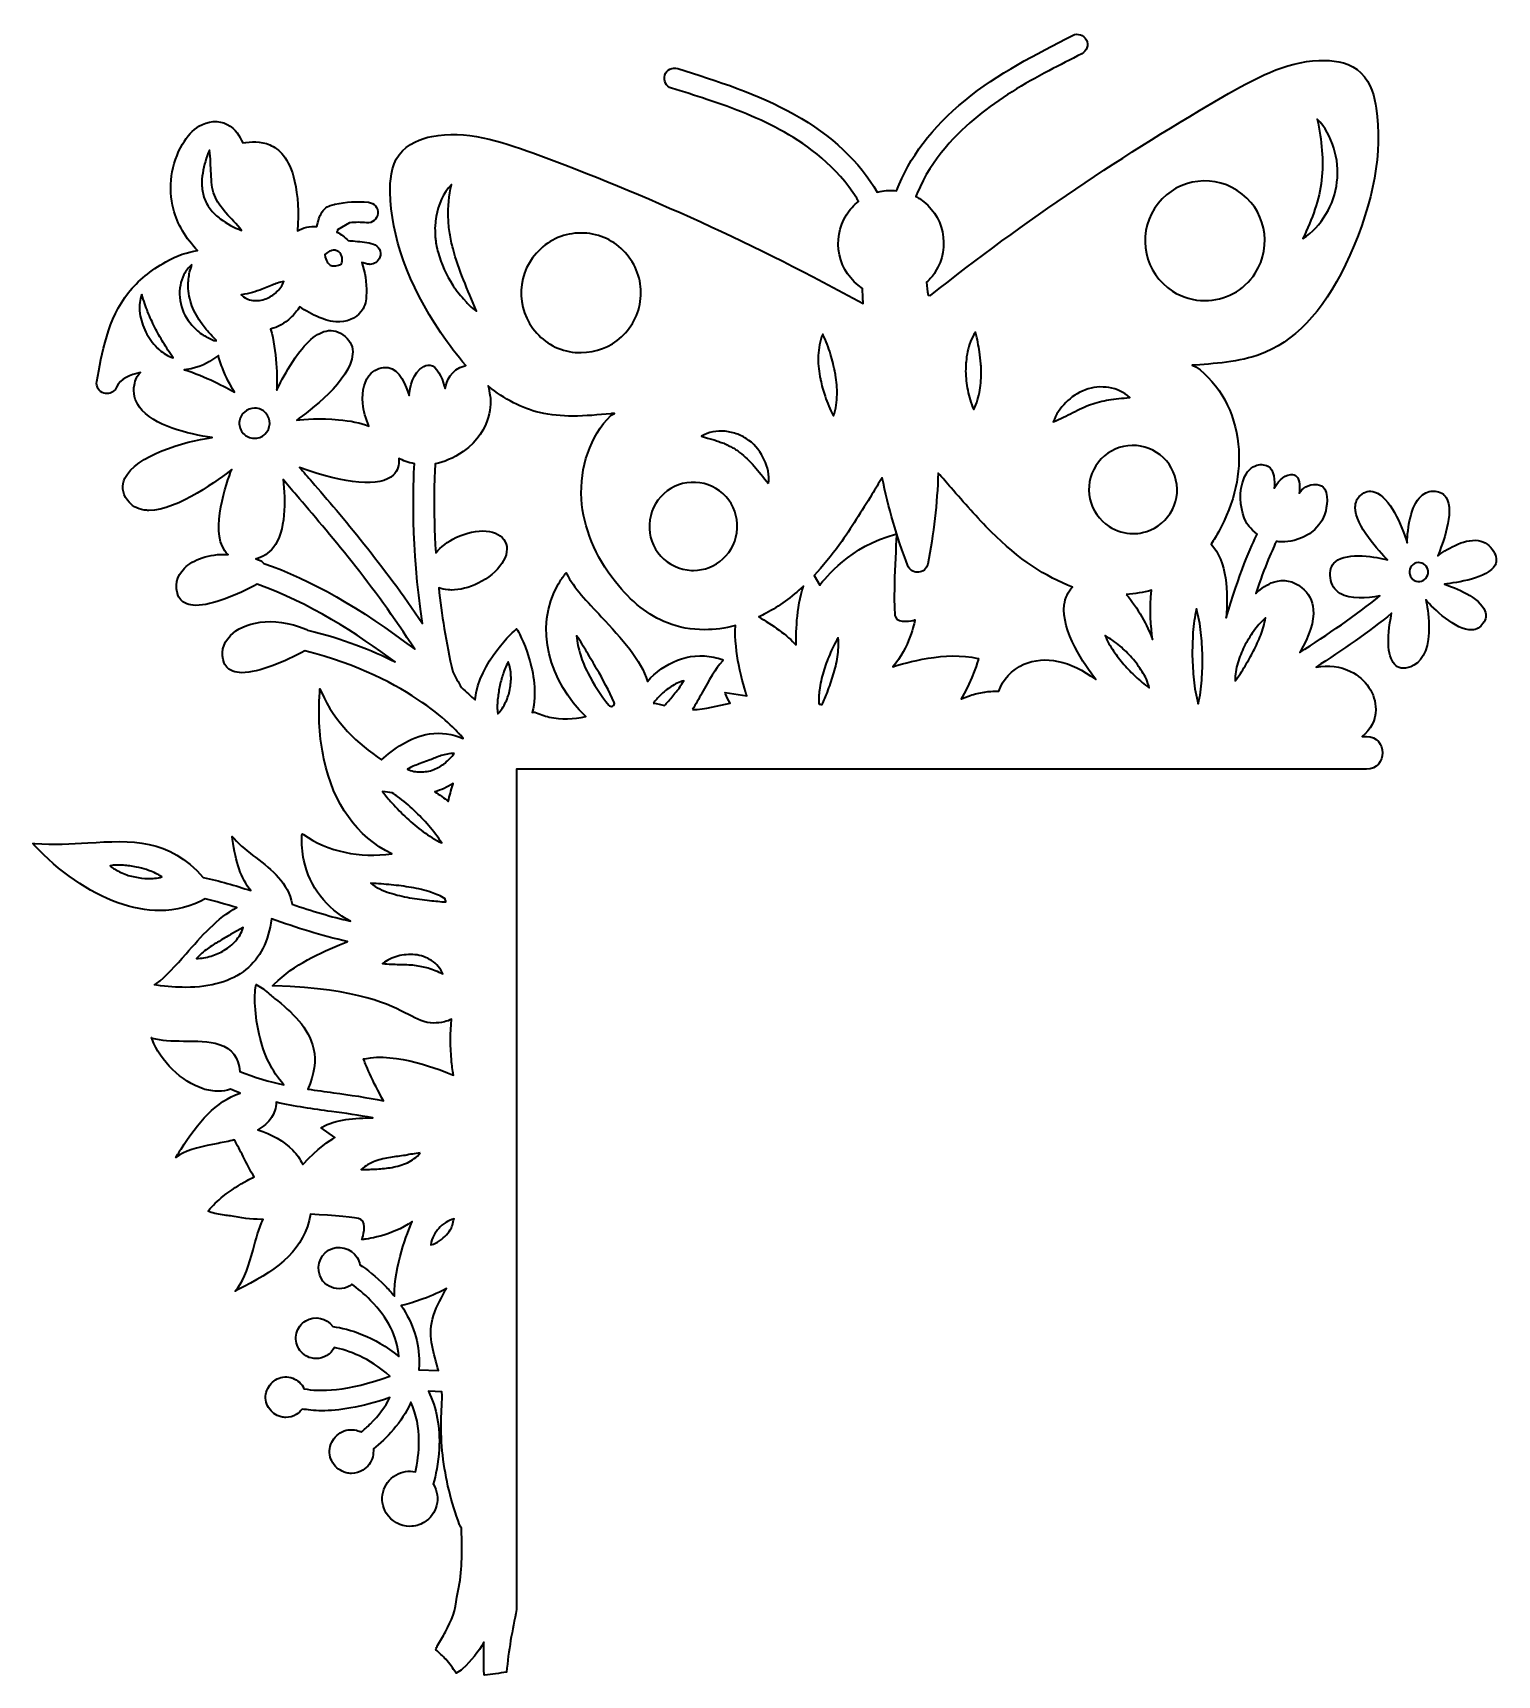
# Model space of a CAD drawing. Header units: millimetres. Extents: x 60 to 305, y 55 to 330.
import ezdxf

# ---------------------------------------------------------------- set-up
doc = ezdxf.new("R2010")
doc.units = ezdxf.units.MM
doc.header["$MEASUREMENT"] = 0
doc.layers.add('Layer 1', color=7, linetype='Continuous', lineweight=0)

msp = doc.modelspace()

# ---------------------------------------------------------------- linework, layer by layer
at = {"layer": 'Layer 1', "color": 18, "lineweight": 35, "true_color": 0x000000}
for points, knots in [([(304.17, 243.13), (303.57, 244.12), (302.72, 244.72), (301.62, 244.9), (299.08, 245.29), (296.02, 243.24), (294.85, 242.36), (295.59, 244.16), (297.71, 249.73), (296.26, 252.1), (295.87, 252.73), (295.24, 253.08), (294.39, 253.15), (293.48, 253.22), (292.7, 252.94), (292.06, 252.34), (290.3, 250.68), (289.81, 247.05), (289.7, 244.51), (288.89, 247.51), (286.74, 252.17), (284.3, 253.01), (283.46, 253.33), (282.65, 253.12), (281.9, 252.45), (281.34, 251.92), (281.06, 251.28), (281.06, 250.47), (281.02, 247.37), (285.12, 243.03), (286.42, 241.69), (284.76, 242.11), (279.79, 243.1), (277.74, 241.37), (277, 240.74), (276.75, 239.85), (276.9, 238.65), (277.04, 237.49), (277.6, 236.61), (278.52, 236.08), (280.25, 235.02), (283, 235.23), (285.15, 235.66), (281.3, 232.48), (276.33, 229.13), (271.78, 226.2), (273.44, 228.99), (274.18, 231.42), (274.04, 233.4), (273.93, 234.88), (273.26, 236.15), (272.13, 237.03), (270.69, 238.2), (269.1, 238.51), (267.41, 237.95), (266.38, 237.63), (265.36, 236.93), (264.41, 236.08), (265.92, 240.59), (267.37, 243.73), (267.86, 244.76), (268.15, 244.72), (268.43, 244.69), (268.78, 244.69), (269.42, 244.69), (270.09, 244.76), (270.83, 244.93), (275.03, 245.92), (275.98, 249.34), (275.98, 249.38), (276.01, 249.48), (276.82, 252.13), (275.94, 253.51), (275.66, 253.96), (275.2, 254.21), (274.67, 254.28), (273.12, 254.46), (272.17, 253.51), (271.67, 252.84), (271.78, 253.72), (271.82, 255.02), (271.25, 255.62), (271, 255.9), (270.69, 256.01), (270.26, 255.94), (268.92, 255.8), (268.01, 254.53), (267.51, 253.65), (267.62, 254.81), (267.55, 256.75), (266.45, 257.32), (265.78, 257.67), (265.04, 257.7), (264.37, 257.42), (263.38, 257.03), (262.61, 256.01), (262.18, 254.53), (261.51, 252.34), (262.01, 249.59), (262.78, 248.07), (262.89, 247.86), (263.49, 246.87), (264.65, 245.99), (263.81, 244.23), (261.48, 239.08), (259.5, 231.99), (259.82, 236.22), (259.61, 241.44), (256.96, 244.33), (257.42, 245), (257.85, 245.71), (258.23, 246.42), (260.88, 251.21), (262.01, 256.26), (261.51, 261.02), (260.98, 266.31), (258.34, 271.15), (254.39, 273.97), (254.39, 273.97), (253.82, 274.21), (253.82, 274.21), (253.96, 274.21), (254.14, 274.25), (254.32, 274.25), (258.27, 274.53), (262.33, 274.81), (266.06, 276.4), (271.74, 278.84), (276.37, 284.13), (280.14, 292.59), (284.16, 301.55), (285.64, 309.84), (284.55, 317.18), (284.27, 318.95), (283.74, 321.45), (282.01, 323.07), (280.32, 324.73), (277.85, 325.16), (276.05, 325.16), (270.33, 325.33), (265.15, 322.62), (259.89, 319.62), (242.5, 309.63), (225.74, 298.31), (210.04, 285.86), (210.04, 285.86), (209.66, 285.93), (209.66, 285.93), (209.55, 286.67), (209.51, 287.34), (209.41, 288.08), (209.97, 288.61), (210.47, 289.17), (210.86, 289.81), (213.5, 293.9), (212.3, 299.44), (208.21, 302.08), (208, 302.19), (207.82, 302.33), (207.61, 302.44), (207.68, 302.61), (207.75, 302.82), (207.86, 303), (210.18, 308.72), (214.52, 313.06), (217.95, 315.84), (221.58, 318.81), (225.67, 321.24), (229.83, 323.43), (231.67, 324.41), (233.5, 325.33), (235.34, 326.28), (236.18, 326.71), (236.54, 327.73), (236.11, 328.58), (235.69, 329.42), (234.67, 329.78), (233.82, 329.35), (227.68, 326.21), (221.37, 323), (215.83, 318.49), (210.36, 314.04), (206.45, 308.86), (204.4, 303.39), (203.48, 303.49), (202.53, 303.42), (201.65, 303.25), (201.51, 303.21), (201.33, 303.18), (201.15, 303.14), (198.23, 308.19), (193.53, 312.67), (187.36, 316.12), (181.19, 319.62), (174.38, 321.73), (167.82, 323.81), (166.9, 324.1), (165.95, 323.6), (165.66, 322.69), (165.38, 321.77), (165.88, 320.82), (166.79, 320.53), (168.73, 319.93), (170.71, 319.3), (172.68, 318.66), (177.16, 317.18), (181.57, 315.45), (185.67, 313.16), (189.51, 310.97), (194.45, 307.41), (197.73, 302.15), (197.84, 301.98), (197.94, 301.8), (198.05, 301.59), (197.27, 300.99), (196.6, 300.25), (196.04, 299.37), (194.77, 297.36), (194.35, 294.99), (194.84, 292.66), (195.33, 290.37), (196.71, 288.4), (198.68, 287.06), (198.72, 286.21), (198.79, 285.4), (198.79, 284.52), (181.08, 294.29), (162.56, 302.75), (143.62, 309.7), (138.15, 311.71), (132.33, 313.58), (126.75, 312.46), (125.02, 312.14), (122.66, 311.29), (121.25, 309.39), (119.84, 307.48), (119.73, 304.91), (119.77, 303.14), (119.91, 295.73), (122.73, 287.83), (128.23, 279.65), (129.61, 277.57), (130.99, 275.8), (132.4, 274.18), (132.33, 274.18), (132.29, 274.14), (132.22, 274.14), (129.89, 273.51), (129.15, 271.5), (128.94, 270.3), (128.62, 271.5), (127.95, 273.54), (126.82, 274.11), (126.36, 274.32), (125.87, 274.28), (125.38, 274), (123.51, 273.01), (123.05, 270.55), (122.91, 269.13), (122.45, 270.72), (121.32, 273.61), (119.42, 273.83), (118.32, 273.93), (117.33, 273.61), (116.59, 272.87), (115.5, 271.82), (115.01, 270.02), (115.18, 267.83), (115.18, 267.83), (115.18, 267.83), (115.18, 267.83), (115.29, 266.59), (115.68, 265.29), (116.2, 264.05), (114.79, 264.58), (113.1, 264.94), (111.12, 265.11), (108.16, 265.39), (105.34, 265.18), (104.14, 265.04), (106.12, 266.45), (113.21, 271.74), (113.49, 276.05), (113.59, 277.21), (113.17, 278.2), (112.22, 279.01), (111.23, 279.86), (110.17, 280.18), (109.04, 279.93), (107.17, 279.51), (105.2, 277.6), (103.08, 274.25), (102.06, 272.59), (101.21, 270.93), (100.82, 270.05), (100.86, 271.92), (100.86, 276.68), (99.77, 280.25), (100.96, 280.56), (102.13, 281.23), (103.12, 282.12), (103.72, 282.68), (104.21, 283.32), (104.63, 283.99), (105.66, 283.28), (106.72, 282.72), (107.88, 282.22), (108.73, 281.87), (109.89, 281.45), (111.12, 281.45), (111.23, 281.45), (111.27, 281.45), (111.37, 281.45), (113.03, 281.52), (114.48, 282.36), (115.22, 283.63), (115.71, 284.52), (115.78, 285.43), (115.78, 286.24), (115.85, 288.11), (115.57, 289.84), (115.01, 291.36), (115.32, 291.32), (115.57, 291.25), (115.82, 291.18), (115.99, 291.11), (116.17, 291.08), (116.38, 291.08), (117.12, 291.08), (117.79, 291.54), (118.04, 292.28), (118.36, 293.19), (117.86, 294.15), (116.95, 294.46), (116.03, 294.78), (114.93, 294.85), (113.91, 294.96), (113.49, 294.99), (113.1, 295.03), (112.75, 295.06), (112.18, 295.63), (111.55, 296.12), (110.84, 296.47), (110.84, 296.51), (110.84, 296.54), (110.88, 296.54), (110.91, 296.65), (110.95, 296.79), (110.98, 296.86), (110.98, 296.86), (112.99, 298.03), (112.99, 298.03), (113.95, 298.13), (114.86, 298.13), (115.82, 298.03), (116.77, 297.92), (117.62, 298.63), (117.69, 299.58), (117.79, 300.53), (117.09, 301.38), (116.13, 301.45), (114.26, 301.62), (112.36, 301.55), (110.53, 301.13), (110.17, 301.03), (109.36, 300.88), (108.76, 300.32), (108.2, 299.76), (107.99, 299.08), (107.84, 298.66), (107.74, 298.34), (107.63, 297.89), (107.53, 297.43), (106.36, 297.46), (105.23, 297.22), (104.25, 296.69), (104.49, 299.79), (104.35, 302.51), (103.79, 305.01), (102.94, 308.89), (101.07, 310.44), (99.66, 311.04), (98.11, 311.71), (96.45, 311.61), (95.11, 311.4), (94.65, 312.42), (93.91, 313.76), (92.53, 314.47), (91.12, 315.21), (89.29, 315.07), (87.81, 314.15), (86.75, 313.51), (85.87, 312.53), (85.05, 311.19), (83.18, 307.9), (82.59, 303.92), (83.54, 300.28), (84.14, 297.89), (85.65, 295.35), (87.56, 293.37), (85.9, 293.16), (84.14, 292.56), (82.27, 291.5), (79.73, 290.09), (77.61, 288.33), (76.02, 286.35), (72.57, 281.98), (71.54, 276.12), (70.73, 271.5), (70.59, 270.62), (71.08, 269.8), (71.93, 269.56), (72.07, 269.52), (72.25, 269.49), (72.43, 269.49), (73.13, 269.49), (73.77, 269.91), (74.05, 270.55), (74.61, 271.96), (76.34, 272.7), (78.03, 272.98), (77.47, 272.49), (77.15, 271.78), (77.01, 270.93), (76.76, 269.59), (77.05, 268.36), (77.86, 267.23), (80.15, 264.09), (86.04, 262.71), (89.99, 262.11), (85.27, 261.55), (77.26, 259.04), (75.42, 255.34), (74.82, 254.14), (74.97, 252.87), (75.85, 251.67), (76.52, 250.72), (77.47, 250.19), (78.63, 250.01), (78.88, 249.98), (79.16, 249.94), (79.41, 249.94), (84.31, 249.94), (91.4, 255.34), (93.27, 256.79), (92.46, 254.63), (89.68, 246.77), (92.11, 243.2), (92.25, 242.96), (92.46, 242.75), (92.67, 242.57), (89.43, 242.75), (86.82, 241.72), (85.37, 240.28), (84.07, 238.94), (83.68, 237.24), (84.35, 235.66), (84.63, 235.02), (85.13, 234.56), (85.76, 234.31), (86.18, 234.17), (86.71, 234.07), (87.28, 234.07), (90.06, 234.07), (94.19, 235.83), (97.54, 237.6), (106.08, 234.63), (114.44, 229.23), (120.61, 224.61), (116.7, 226.62), (111.83, 228.53), (105.97, 229.94), (105.87, 230.01), (105.76, 230.05), (105.66, 230.12), (99.98, 232.41), (95.21, 231.21), (93.06, 229.02), (91.76, 227.68), (91.37, 226.02), (92.04, 224.4), (92.32, 223.77), (92.82, 223.31), (93.45, 223.06), (93.91, 222.92), (94.4, 222.81), (94.97, 222.81), (97.86, 222.81), (102.09, 224.68), (105.52, 226.45), (123.37, 222), (131.3, 212.62), (131.37, 212.51), (131.48, 212.37), (131.62, 212.27), (131.76, 212.2), (131.83, 212.09), (131.87, 211.91), (131.94, 211.81), (130.14, 212.58), (128.27, 212.87), (126.33, 212.58), (123.05, 212.05), (120.19, 210.01), (118.32, 208.24), (114.34, 211), (110.53, 214.38), (108.27, 219.57), (108.27, 219.57), (108.02, 220.13), (108.02, 220.13), (108.02, 220.13), (107.99, 219.53), (107.99, 219.53), (107.7, 215.58), (107.95, 211.84), (108.69, 208.42), (110.28, 200.84), (114.19, 195.37), (120.05, 192.55), (114.69, 191.77), (109.33, 192.9), (105.27, 195.76), (105.27, 195.76), (105.06, 195.9), (105.06, 195.9), (105.06, 195.9), (105.02, 195.62), (105.02, 195.62), (104.92, 194.2), (105.06, 192.83), (105.34, 191.49), (106.29, 186.97), (109.15, 183.34), (113.14, 181.29), (109.89, 182), (106.64, 182.99), (103.36, 184.11), (102.76, 187.71), (99.98, 189.86), (97.3, 191.91), (96.03, 192.9), (94.69, 193.92), (93.66, 195.09), (93.66, 195.09), (93.34, 195.44), (93.34, 195.44), (93.34, 195.44), (93.42, 194.94), (93.42, 194.94), (93.94, 191.13), (94.83, 188.45), (96.45, 186.41), (93.87, 187.22), (91.23, 188.03), (88.51, 188.59), (82.8, 195.16), (76.52, 194.8), (69.25, 194.38), (66.46, 194.2), (63.54, 194.06), (60.4, 194.24), (60.4, 194.24), (60.04, 194.27), (60.04, 194.27), (60.04, 194.27), (60.29, 193.99), (60.29, 193.99), (64.35, 189.62), (69.43, 186.09), (74.26, 184.36), (76.66, 183.48), (79.02, 183.06), (81.24, 183.06), (84, 183.06), (86.57, 183.73), (88.86, 185), (90.63, 184.57), (92.36, 184.08), (94.12, 183.55), (90.91, 181.86), (88.16, 178.72), (85.65, 175.82), (83.93, 173.85), (82.27, 171.98), (80.72, 170.85), (80.72, 170.85), (80.4, 170.64), (80.4, 170.64), (80.4, 170.64), (80.75, 170.57), (80.75, 170.57), (82.48, 170.32), (84.1, 170.22), (85.58, 170.22), (89.85, 170.22), (93.17, 171.2), (95.64, 173.18), (98, 175.08), (99.45, 177.94), (99.91, 181.65), (104.03, 180.23), (108.27, 178.82), (112.64, 177.87), (112.47, 177.8), (112.32, 177.73), (112.11, 177.66), (107.84, 175.86), (103.82, 174.17), (100.37, 170.74), (100.37, 170.74), (100.12, 170.5), (100.12, 170.5), (100.12, 170.5), (100.44, 170.5), (100.44, 170.5), (114.9, 169.9), (119.66, 167.32), (122.84, 165.66), (124.32, 164.89), (125.45, 164.25), (127.07, 164.25), (127.6, 164.25), (128.16, 164.32), (128.83, 164.46), (129.26, 164.57), (129.65, 164.71), (130.03, 164.89), (129.79, 162.6), (129.79, 160.37), (130, 158.04), (130.1, 157.23), (130.17, 156.39), (130.32, 155.54), (128.45, 156.32), (120.58, 159.46), (115.46, 158.29), (115.46, 158.29), (115.29, 158.26), (115.29, 158.26), (115.29, 158.26), (115.36, 158.11), (115.36, 158.11), (115.46, 157.9), (116.84, 154.34), (118.67, 151.24), (115.85, 151.84), (113.07, 152.22), (110.28, 152.61), (108.87, 152.79), (107.42, 153), (106.01, 153.21), (107.1, 155.75), (107.42, 157.94), (106.96, 159.95), (106.19, 163.48), (103.33, 166.09), (100.44, 168.38), (100.19, 168.59), (99.91, 168.8), (99.66, 169.05), (98.99, 169.62), (98.28, 170.25), (97.54, 170.57), (97.54, 170.57), (97.37, 170.67), (97.37, 170.67), (97.37, 170.67), (97.33, 170.5), (97.33, 170.5), (97.15, 169.54), (97.08, 168.35), (97.19, 167.11), (97.3, 165.38), (97.51, 163.83), (97.86, 162.38), (98.64, 158.96), (100.01, 156.14), (101.95, 153.99), (101.95, 153.99), (101.99, 153.95), (101.99, 153.95), (99.52, 154.48), (97.05, 155.15), (94.61, 156.17), (94.47, 158.47), (93.34, 159.98), (91.19, 160.69), (89.46, 161.25), (87.35, 161.25), (85.23, 161.25), (83.26, 161.25), (81.39, 161.29), (80.01, 161.75), (80.01, 161.75), (79.87, 161.85), (79.87, 161.85), (79.87, 161.85), (79.97, 161.54), (79.97, 161.54), (81.32, 157.9), (84.91, 154.45), (88.48, 153.28), (89.36, 152.96), (90.24, 152.86), (91.05, 152.86), (91.76, 152.86), (92.43, 152.96), (93.06, 153.18), (93.63, 152.96), (94.12, 152.72), (94.69, 152.54), (90.59, 151.13), (87.67, 147.71), (84.81, 143.19), (84.63, 142.91), (84.49, 142.63), (84.28, 142.35), (84.28, 142.35), (83.93, 141.78), (83.93, 141.78), (83.93, 141.78), (84.49, 142.17), (84.49, 142.17), (86.08, 143.19), (88.48, 143.65), (91.02, 144.14), (91.93, 144.32), (92.82, 144.46), (93.7, 144.71), (94.23, 143.86), (94.69, 142.91), (95.18, 141.96), (95.74, 140.79), (96.38, 139.59), (97.05, 138.54), (96.66, 138.36), (96.27, 138.15), (95.85, 137.94), (94.51, 137.2), (93.24, 136.35), (91.86, 135.29), (90.91, 134.55), (90.03, 133.7), (89.46, 132.96), (89.46, 132.96), (89.36, 132.82), (89.36, 132.82), (89.36, 132.82), (89.54, 132.71), (89.54, 132.71), (90.31, 132.4), (91.19, 132.26), (92.08, 132.15), (92.43, 132.08), (92.78, 132.04), (93.06, 132.01), (94.76, 131.69), (96.48, 131.44), (98.18, 131.44), (98.28, 131.44), (98.43, 131.44), (98.53, 131.44), (97.83, 129.93), (97.33, 128.13), (96.84, 126.36), (96.13, 123.82), (95.46, 121.5), (94.3, 120.01), (94.3, 120.01), (93.87, 119.45), (93.87, 119.45), (93.87, 119.45), (94.47, 119.77), (94.47, 119.77), (94.79, 119.91), (95.07, 120.09), (95.36, 120.23), (101.25, 123.23), (105.45, 126.51), (106.47, 132.29), (110.31, 132.08), (114.23, 131.76), (114.83, 131.44), (115.96, 130.88), (115.11, 128.27), (115.11, 128.27), (115.11, 128.27), (115.04, 128.06), (115.04, 128.06), (115.04, 128.06), (115.29, 128.09), (115.29, 128.09), (115.36, 128.09), (120.01, 128.55), (123.44, 131.09), (122.66, 129.29), (120.44, 123.68), (120.47, 118.6), (119.98, 119.17), (119.49, 119.77), (118.92, 120.33), (117.37, 121.92), (115.82, 123.08), (114.69, 123.86), (114.62, 124.28), (114.48, 124.67), (114.23, 125.06), (113.24, 126.72), (111.09, 127.21), (109.47, 126.26), (107.81, 125.27), (107.32, 123.12), (108.27, 121.5), (108.27, 121.5), (108.27, 121.5), (108.27, 121.5), (108.9, 120.4), (110.07, 119.84), (111.23, 119.84), (111.83, 119.84), (112.43, 119.98), (113.03, 120.33), (113.14, 120.4), (113.28, 120.47), (113.38, 120.58), (114.3, 119.91), (115.39, 119.03), (116.49, 117.9), (119.38, 114.93), (120.97, 111.8), (121.21, 108.51), (116.98, 111.94), (112.96, 113.14), (110.17, 113.52), (109.15, 114.93), (107.17, 115.39), (105.66, 114.48), (104.88, 114.02), (104.32, 113.28), (104.1, 112.4), (103.89, 111.51), (104, 110.6), (104.49, 109.82), (104.95, 109.04), (105.69, 108.48), (106.57, 108.27), (106.86, 108.2), (107.14, 108.16), (107.39, 108.16), (107.99, 108.16), (108.59, 108.3), (109.15, 108.66), (109.71, 108.97), (110.14, 109.47), (110.38, 110), (112.78, 109.54), (116.17, 108.34), (119.73, 105.23), (112.61, 102.66), (107.84, 102.59), (105.37, 103.12), (105.3, 103.22), (105.27, 103.33), (105.23, 103.43), (104.78, 104.21), (104.03, 104.74), (103.15, 104.99), (102.27, 105.2), (101.35, 105.09), (100.61, 104.6), (99.84, 104.14), (99.31, 103.4), (99.06, 102.52), (98.81, 101.64), (98.95, 100.72), (99.45, 99.98), (99.91, 99.2), (100.65, 98.67), (101.53, 98.43), (101.81, 98.35), (102.09, 98.32), (102.34, 98.32), (102.94, 98.32), (103.54, 98.46), (104.07, 98.81), (104.46, 99.06), (104.81, 99.38), (105.06, 99.73), (105.94, 99.59), (107, 99.45), (108.3, 99.45), (111.05, 99.45), (114.79, 99.98), (119.73, 101.64), (118.96, 100.12), (117.86, 98.67), (116.45, 97.26), (115.92, 96.73), (115.43, 96.27), (114.93, 95.89), (114.69, 95.99), (114.44, 96.1), (114.16, 96.17), (113.21, 96.41), (112.22, 96.27), (111.41, 95.74), (110.56, 95.21), (110, 94.44), (109.75, 93.49), (109.5, 92.53), (109.64, 91.55), (110.17, 90.73), (110.7, 89.89), (111.48, 89.32), (112.43, 89.08), (112.75, 89.01), (112.99, 88.97), (113.31, 88.97), (113.98, 88.97), (114.62, 89.15), (115.18, 89.5), (116.03, 90.03), (116.59, 90.8), (116.84, 91.76), (116.95, 92.18), (116.95, 92.64), (116.95, 93.06), (119.1, 94.79), (121.67, 97.37), (123.23, 100.86), (125.17, 96.73), (124.6, 92), (123.97, 89.25), (122.87, 89.46), (121.71, 89.32), (120.69, 88.69), (118.5, 87.38), (117.79, 84.53), (119.1, 82.34), (119.98, 80.93), (121.5, 80.12), (123.05, 80.12), (123.86, 80.12), (124.71, 80.33), (125.41, 80.79), (127.6, 82.09), (128.31, 84.95), (127, 87.14), (127, 87.14), (126.96, 87.17), (126.96, 87.17), (127.35, 88.55), (127.85, 90.63), (127.95, 93.1), (128.13, 96.7), (127.53, 99.94), (126.15, 102.69), (126.15, 102.69), (128.41, 102.59), (128.41, 102.59), (128.48, 101), (128.31, 99.41), (128.27, 97.83), (128.23, 95.92), (128.34, 93.98), (128.55, 92.04), (129.01, 88.02), (129.93, 84.14), (131.37, 80.4), (131.48, 80.19), (131.55, 80.01), (131.66, 79.83), (131.69, 79.16), (131.73, 78.49), (131.73, 77.79), (131.8, 74.58), (131.66, 71.23), (130.88, 68.26), (130.74, 66.22), (130, 64.31), (129.01, 62.48), (128.59, 61.7), (128.09, 60.96), (127.67, 60.18), (127.56, 60.04), (127.49, 59.73), (127.39, 59.48), (127.95, 58.95), (128.55, 58.46), (129.05, 57.89), (129.68, 57.19), (130.25, 56.41), (130.77, 55.6), (131.13, 55.74), (131.52, 55.99), (131.87, 56.3), (133.31, 57.64), (134.48, 59.13), (135.43, 60.75), (135.43, 60.75), (135.43, 55.99), (135.43, 55.99), (135.43, 55.7), (135.47, 55.49), (135.54, 55.25), (136.77, 55.35), (138.01, 55.56), (139.21, 55.77), (139.52, 59.3), (140.16, 62.76), (140.9, 66.22), (140.9, 66.22), (140.9, 206.69), (140.9, 206.69), (140.9, 206.69), (282.93, 206.69), (282.93, 206.69), (286.46, 206.69), (286.46, 212.16), (282.93, 212.16), (282.93, 212.16), (282.19, 212.16), (282.19, 212.16), (283.67, 213.29), (284.48, 214.88), (284.48, 216.68), (284.48, 219.25), (282.82, 221.79), (280.28, 223.03), (278.55, 223.87), (276.58, 224.12), (274.5, 223.77), (278.8, 226.55), (283.39, 229.69), (287.13, 232.76), (286.21, 228.28), (286.46, 225.14), (287.87, 223.98), (288.15, 223.73), (288.57, 223.56), (289.1, 223.56), (289.56, 223.56), (290.12, 223.66), (290.83, 224.08), (292.56, 225), (293.44, 227.29), (293.37, 230.72), (293.3, 232.52), (293.05, 234.17), (292.84, 234.99), (294.04, 233.64), (297.82, 229.83), (300.53, 229.98), (301.31, 230.01), (301.94, 230.36), (302.4, 231.03), (302.9, 231.74), (303, 232.45), (302.72, 233.15), (301.94, 235.41), (297.67, 237.03), (295.95, 237.63), (297.96, 237.84), (303.25, 238.62), (304.41, 240.81), (304.76, 241.51), (304.69, 242.32), (304.17, 243.13)], [0, 0, 0, 0, 1, 1, 1, 2, 2, 2, 3, 3, 3, 4, 4, 4, 5, 5, 5, 6, 6, 6, 7, 7, 7, 8, 8, 8, 9, 9, 9, 10, 10, 10, 11, 11, 11, 12, 12, 12, 13, 13, 13, 14, 14, 14, 15, 15, 15, 16, 16, 16, 17, 17, 17, 18, 18, 18, 19, 19, 19, 20, 20, 20, 21, 21, 21, 22, 22, 22, 23, 23, 23, 24, 24, 24, 25, 25, 25, 26, 26, 26, 27, 27, 27, 28, 28, 28, 29, 29, 29, 30, 30, 30, 31, 31, 31, 32, 32, 32, 33, 33, 33, 34, 34, 34, 35, 35, 35, 36, 36, 36, 37, 37, 37, 38, 38, 38, 39, 39, 39, 40, 40, 40, 41, 41, 41, 42, 42, 42, 43, 43, 43, 44, 44, 44, 45, 45, 45, 46, 46, 46, 47, 47, 47, 48, 48, 48, 49, 49, 49, 50, 50, 50, 51, 51, 51, 52, 52, 52, 53, 53, 53, 54, 54, 54, 55, 55, 55, 56, 56, 56, 57, 57, 57, 58, 58, 58, 59, 59, 59, 60, 60, 60, 61, 61, 61, 62, 62, 62, 63, 63, 63, 64, 64, 64, 65, 65, 65, 66, 66, 66, 67, 67, 67, 68, 68, 68, 69, 69, 69, 70, 70, 70, 71, 71, 71, 72, 72, 72, 73, 73, 73, 74, 74, 74, 75, 75, 75, 76, 76, 76, 77, 77, 77, 78, 78, 78, 79, 79, 79, 80, 80, 80, 81, 81, 81, 82, 82, 82, 83, 83, 83, 84, 84, 84, 85, 85, 85, 86, 86, 86, 87, 87, 87, 88, 88, 88, 89, 89, 89, 90, 90, 90, 91, 91, 91, 92, 92, 92, 93, 93, 93, 94, 94, 94, 95, 95, 95, 96, 96, 96, 97, 97, 97, 98, 98, 98, 99, 99, 99, 100, 100, 100, 101, 101, 101, 102, 102, 102, 103, 103, 103, 104, 104, 104, 105, 105, 105, 106, 106, 106, 107, 107, 107, 108, 108, 108, 109, 109, 109, 110, 110, 110, 111, 111, 111, 112, 112, 112, 113, 113, 113, 114, 114, 114, 115, 115, 115, 116, 116, 116, 117, 117, 117, 118, 118, 118, 119, 119, 119, 120, 120, 120, 121, 121, 121, 122, 122, 122, 123, 123, 123, 124, 124, 124, 125, 125, 125, 126, 126, 126, 127, 127, 127, 128, 128, 128, 129, 129, 129, 130, 130, 130, 131, 131, 131, 132, 132, 132, 133, 133, 133, 134, 134, 134, 135, 135, 135, 136, 136, 136, 137, 137, 137, 138, 138, 138, 139, 139, 139, 140, 140, 140, 141, 141, 141, 142, 142, 142, 143, 143, 143, 144, 144, 144, 145, 145, 145, 146, 146, 146, 147, 147, 147, 148, 148, 148, 149, 149, 149, 150, 150, 150, 151, 151, 151, 152, 152, 152, 153, 153, 153, 154, 154, 154, 155, 155, 155, 156, 156, 156, 157, 157, 157, 158, 158, 158, 159, 159, 159, 160, 160, 160, 161, 161, 161, 162, 162, 162, 163, 163, 163, 164, 164, 164, 165, 165, 165, 166, 166, 166, 167, 167, 167, 168, 168, 168, 169, 169, 169, 170, 170, 170, 171, 171, 171, 172, 172, 172, 173, 173, 173, 174, 174, 174, 175, 175, 175, 176, 176, 176, 177, 177, 177, 178, 178, 178, 179, 179, 179, 180, 180, 180, 181, 181, 181, 182, 182, 182, 183, 183, 183, 184, 184, 184, 185, 185, 185, 186, 186, 186, 187, 187, 187, 188, 188, 188, 189, 189, 189, 190, 190, 190, 191, 191, 191, 192, 192, 192, 193, 193, 193, 194, 194, 194, 195, 195, 195, 196, 196, 196, 197, 197, 197, 198, 198, 198, 199, 199, 199, 200, 200, 200, 201, 201, 201, 202, 202, 202, 203, 203, 203, 204, 204, 204, 205, 205, 205, 206, 206, 206, 207, 207, 207, 208, 208, 208, 209, 209, 209, 210, 210, 210, 211, 211, 211, 212, 212, 212, 213, 213, 213, 214, 214, 214, 215, 215, 215, 216, 216, 216, 217, 217, 217, 218, 218, 218, 219, 219, 219, 220, 220, 220, 221, 221, 221, 222, 222, 222, 223, 223, 223, 224, 224, 224, 225, 225, 225, 226, 226, 226, 227, 227, 227, 228, 228, 228, 229, 229, 229, 230, 230, 230, 231, 231, 231, 232, 232, 232, 233, 233, 233, 234, 234, 234, 235, 235, 235, 236, 236, 236, 237, 237, 237, 238, 238, 238, 239, 239, 239, 240, 240, 240, 241, 241, 241, 242, 242, 242, 243, 243, 243, 244, 244, 244, 245, 245, 245, 246, 246, 246, 247, 247, 247, 248, 248, 248, 249, 249, 249, 250, 250, 250, 251, 251, 251, 252, 252, 252, 253, 253, 253, 254, 254, 254, 255, 255, 255, 256, 256, 256, 257, 257, 257, 258, 258, 258, 259, 259, 259, 260, 260, 260, 261, 261, 261, 262, 262, 262, 263, 263, 263, 264, 264, 264, 265, 265, 265, 266, 266, 266, 267, 267, 267, 268, 268, 268, 269, 269, 269, 270, 270, 270, 271, 271, 271, 272, 272, 272, 273, 273, 273, 274, 274, 274, 275, 275, 275, 276, 276, 276, 277, 277, 277, 278, 278, 278, 279, 279, 279, 280, 280, 280, 281, 281, 281, 282, 282, 282, 283, 283, 283, 284, 284, 284, 285, 285, 285, 286, 286, 286, 287, 287, 287, 288, 288, 288, 289, 289, 289, 290, 290, 290, 291, 291, 291, 292, 292, 292, 293, 293, 293, 294, 294, 294, 295, 295, 295, 296, 296, 296, 297, 297, 297, 298, 298, 298, 299, 299, 299, 300, 300, 300, 301, 301, 301, 302, 302, 302, 303, 303, 303, 304, 304, 304, 305, 305, 305, 306, 306, 306, 307, 307, 307, 308, 308, 308, 309, 309, 309, 310, 310, 310, 311, 311, 311, 312, 312, 312, 313, 313, 313, 314, 314, 314, 315, 315, 315, 316, 316, 316, 317, 317, 317, 318, 318, 318, 319, 319, 319, 320, 320, 320, 321, 321, 321, 322, 322, 322, 323, 323, 323, 324, 324, 324, 325, 325, 325, 326, 326, 326, 327, 327, 327, 328, 328, 328, 329, 329, 329, 330, 330, 330, 331, 331, 331, 332, 332, 332, 333, 333, 333, 334, 334, 334, 335, 335, 335, 336, 336, 336, 337, 337, 337, 338, 338, 338, 339, 339, 339, 340, 340, 340, 341, 341, 341, 342, 342, 342, 343, 343, 343, 344, 344, 344, 345, 345, 345, 346, 346, 346, 347, 347, 347, 348, 348, 348, 349, 349, 349, 350, 350, 350, 351, 351, 351, 352, 352, 352, 353, 353, 353, 354, 354, 354, 355, 355, 355, 356, 356, 356, 356]), ([(277.99, 304.84), (277.78, 302.93), (277.14, 301.06), (276.15, 299.44), (275.17, 297.78), (273.9, 296.4), (272.31, 295.38), (273.09, 297.07), (273.76, 298.66), (274.32, 300.28), (274.88, 301.91), (275.24, 303.49), (275.41, 305.15), (275.59, 306.81), (275.63, 308.43), (275.48, 310.13), (275.38, 311.82), (275.03, 313.55), (274.71, 315.35), (276.01, 314.01), (276.93, 312.31), (277.46, 310.52), (278.06, 308.72), (278.24, 306.74), (277.99, 304.84)], [0, 0, 0, 0, 1, 1, 1, 2, 2, 2, 3, 3, 3, 4, 4, 4, 5, 5, 5, 6, 6, 6, 7, 7, 7, 8, 8, 8, 8]), ([(88.44, 306.32), (88.65, 307.66), (89.01, 308.93), (89.57, 310.16), (89.75, 308.82), (89.75, 307.48), (89.82, 306.21), (89.89, 304.94), (89.96, 303.71), (90.38, 302.65), (90.77, 301.59), (91.48, 300.64), (92.32, 299.68), (93.13, 298.73), (94.09, 297.82), (94.93, 296.76), (93.66, 297.22), (92.46, 297.85), (91.37, 298.7), (90.8, 299.12), (90.31, 299.58), (89.85, 300.14), (89.39, 300.71), (89.01, 301.34), (88.72, 302.05), (88.48, 302.75), (88.34, 303.46), (88.3, 304.2), (88.26, 304.98), (88.3, 305.65), (88.44, 306.32)], [0, 0, 0, 0, 1, 1, 1, 2, 2, 2, 3, 3, 3, 4, 4, 4, 5, 5, 5, 6, 6, 6, 7, 7, 7, 8, 8, 8, 9, 9, 9, 10, 10, 10, 10]), ([(264.34, 289.6), (262.43, 286.63), (259.19, 285.01), (255.9, 285.01), (254.04, 285.01), (252.17, 285.54), (250.51, 286.6), (245.85, 289.56), (244.51, 295.77), (247.51, 300.43), (250.47, 305.08), (256.68, 306.42), (261.34, 303.42), (265.99, 300.46), (267.33, 294.25), (264.34, 289.6)], [0, 0, 0, 0, 1, 1, 1, 2, 2, 2, 3, 3, 3, 4, 4, 4, 5, 5, 5, 5]), ([(127.46, 294.43), (127.39, 294.68), (127.39, 294.96), (127.35, 295.2), (127.32, 295.45), (127.28, 295.73), (127.28, 295.98), (127.28, 296.51), (127.21, 296.97), (127.28, 297.5), (127.32, 297.74), (127.32, 298.03), (127.35, 298.27), (127.35, 298.27), (127.46, 299.05), (127.46, 299.05), (127.78, 301.06), (128.66, 302.97), (130, 304.45), (129.61, 302.51), (129.4, 300.71), (129.47, 298.91), (129.5, 298.03), (129.58, 297.14), (129.72, 296.26), (129.86, 295.38), (130.03, 294.53), (130.28, 293.65), (130.7, 291.92), (131.34, 290.23), (132.01, 288.5), (132.68, 286.77), (133.46, 285.08), (134.16, 283.25), (133.77, 283.56), (133.39, 283.85), (133.03, 284.2), (132.86, 284.34), (132.68, 284.52), (132.5, 284.73), (132.5, 284.73), (132.01, 285.29), (132.01, 285.29), (131.69, 285.64), (131.37, 286.07), (131.06, 286.42), (130.92, 286.6), (130.74, 286.81), (130.63, 287.02), (130.49, 287.23), (130.32, 287.41), (130.21, 287.62), (129.15, 289.28), (128.31, 291.11), (127.78, 293.05), (127.63, 293.44), (127.53, 293.93), (127.46, 294.43)], [0, 0, 0, 0, 1, 1, 1, 2, 2, 2, 3, 3, 3, 4, 4, 4, 5, 5, 5, 6, 6, 6, 7, 7, 7, 8, 8, 8, 9, 9, 9, 10, 10, 10, 11, 11, 11, 12, 12, 12, 13, 13, 13, 14, 14, 14, 15, 15, 15, 16, 16, 16, 17, 17, 17, 18, 18, 18, 19, 19, 19, 19]), ([(144.92, 293.69), (144.92, 293.69), (144.92, 293.69), (144.92, 293.69), (146.9, 295.49), (149.44, 296.44), (152.12, 296.3), (154.8, 296.19), (157.27, 295.03), (159.03, 293.05), (160.83, 291.08), (161.78, 288.54), (161.64, 285.86), (161.54, 283.17), (160.37, 280.71), (158.4, 278.94), (156.53, 277.25), (154.16, 276.33), (151.66, 276.33), (151.52, 276.33), (151.34, 276.33), (151.17, 276.33), (148.48, 276.44), (146.01, 277.6), (144.25, 279.58), (140.55, 283.63), (140.83, 289.98), (144.92, 293.69)], [0, 0, 0, 0, 1, 1, 1, 2, 2, 2, 3, 3, 3, 4, 4, 4, 5, 5, 5, 6, 6, 6, 7, 7, 7, 8, 8, 8, 9, 9, 9, 9]), ([(86.64, 291.04), (86.5, 290.62), (86.32, 290.2), (86.25, 289.77), (86.08, 289), (86.01, 288.25), (86.01, 287.48), (86.01, 286.31), (86.25, 285.19), (86.64, 284.13), (87.03, 283.07), (87.63, 282.05), (88.34, 281.09), (88.76, 280.49), (89.29, 279.89), (89.78, 279.33), (90.06, 279.01), (90.35, 278.69), (90.66, 278.38), (90.66, 278.34), (90.66, 278.31), (90.66, 278.27), (90.17, 278.38), (89.71, 278.59), (89.29, 278.84), (88.58, 279.19), (87.91, 279.61), (87.35, 280.18), (86.36, 281.06), (85.51, 282.22), (85.05, 283.53), (84.56, 284.83), (84.42, 286.28), (84.7, 287.62), (84.81, 288.22), (85.02, 288.82), (85.3, 289.38), (85.62, 290.02), (86.08, 290.58), (86.64, 291.04)], [0, 0, 0, 0, 1, 1, 1, 2, 2, 2, 3, 3, 3, 4, 4, 4, 5, 5, 5, 6, 6, 6, 7, 7, 7, 8, 8, 8, 9, 9, 9, 10, 10, 10, 11, 11, 11, 12, 12, 12, 13, 13, 13, 13]), ([(110.03, 293.41), (110.14, 293.44), (110.28, 293.44), (110.38, 293.44), (110.6, 293.44), (110.81, 293.37), (110.98, 293.3), (111.27, 293.16), (111.51, 292.91), (111.65, 292.52), (111.72, 292.35), (111.76, 292.17), (111.76, 291.92), (111.76, 291.71), (111.72, 291.47), (111.65, 291.15), (111.55, 291.11), (111.51, 291.08), (111.44, 291.04), (111.02, 290.9), (110.7, 290.83), (110.45, 290.83), (110.14, 290.79), (109.93, 290.83), (109.75, 290.94), (109.57, 291.04), (109.4, 291.22), (109.22, 291.5), (109.04, 291.78), (108.9, 292.1), (108.83, 292.7), (109.15, 293.02), (109.4, 293.16), (109.64, 293.26), (109.82, 293.33), (109.96, 293.37), (110.03, 293.41)], [0, 0, 0, 0, 1, 1, 1, 2, 2, 2, 3, 3, 3, 4, 4, 4, 5, 5, 5, 6, 6, 6, 7, 7, 7, 8, 8, 8, 9, 9, 9, 10, 10, 10, 11, 11, 11, 12, 12, 12, 12]), ([(78.25, 286.07), (78.42, 285.5), (78.56, 284.97), (78.78, 284.48), (78.92, 284.02), (79.09, 283.6), (79.23, 283.17), (79.59, 282.26), (80.01, 281.38), (80.43, 280.53), (80.86, 279.68), (81.35, 278.84), (81.84, 277.99), (82.09, 277.57), (82.37, 277.18), (82.62, 276.75), (82.9, 276.33), (83.18, 275.91), (83.5, 275.45), (82.66, 275.73), (81.84, 276.22), (81.21, 276.79), (81.07, 276.9), (80.93, 277.04), (80.82, 277.14), (80.05, 277.92), (79.41, 278.8), (78.92, 279.75), (78.42, 280.74), (78.1, 281.8), (77.93, 282.86), (77.89, 282.96), (77.89, 283.1), (77.89, 283.25), (77.82, 284.2), (77.89, 285.19), (78.25, 286.07)], [0, 0, 0, 0, 1, 1, 1, 2, 2, 2, 3, 3, 3, 4, 4, 4, 5, 5, 5, 6, 6, 6, 7, 7, 7, 8, 8, 8, 9, 9, 9, 10, 10, 10, 11, 11, 11, 12, 12, 12, 12]), ([(100.79, 286.46), (100.26, 285.96), (99.66, 285.57), (98.99, 285.33), (98.32, 285.08), (97.58, 284.94), (96.8, 285.04), (96.06, 285.15), (95.36, 285.43), (94.86, 286), (95.6, 286.1), (96.2, 286.24), (96.73, 286.39), (97.26, 286.53), (97.83, 286.7), (98.39, 286.95), (98.39, 286.95), (100.05, 287.62), (100.05, 287.62), (100.61, 287.83), (101.25, 288.08), (101.99, 288.22), (101.74, 287.51), (101.32, 286.95), (100.79, 286.46)], [0, 0, 0, 0, 1, 1, 1, 2, 2, 2, 3, 3, 3, 4, 4, 4, 5, 5, 5, 6, 6, 6, 7, 7, 7, 8, 8, 8, 8]), ([(191.56, 272.34), (191.38, 273.47), (191.24, 274.64), (191.31, 275.84), (191.38, 277.04), (191.52, 278.24), (192.05, 279.4), (192.62, 278.27), (193, 277.18), (193.36, 276.08), (193.67, 275.03), (193.92, 273.97), (194.13, 272.87), (194.13, 272.84), (194.13, 272.8), (194.17, 272.77), (194.17, 272.7), (194.2, 272.63), (194.2, 272.56), (194.38, 271.5), (194.49, 270.4), (194.45, 269.31), (194.42, 268.11), (194.31, 266.91), (193.85, 265.75), (193.25, 266.84), (192.83, 267.93), (192.44, 269.03), (192.12, 269.95), (191.88, 270.86), (191.7, 271.78), (191.66, 271.89), (191.66, 271.99), (191.63, 272.1), (191.59, 272.17), (191.56, 272.24), (191.56, 272.34)], [0, 0, 0, 0, 1, 1, 1, 2, 2, 2, 3, 3, 3, 4, 4, 4, 5, 5, 5, 6, 6, 6, 7, 7, 7, 8, 8, 8, 9, 9, 9, 10, 10, 10, 11, 11, 11, 12, 12, 12, 12]), ([(218.51, 273.26), (218.55, 272.2), (218.48, 271.11), (218.3, 270.05), (218.12, 268.96), (217.84, 267.86), (217.28, 266.81), (216.78, 267.9), (216.5, 268.96), (216.29, 270.02), (216.08, 271.07), (215.97, 272.13), (215.94, 273.23), (215.94, 273.65), (215.94, 274.07), (215.97, 274.46), (215.97, 274.57), (215.97, 274.67), (216.01, 274.78), (216.08, 275.34), (216.11, 275.94), (216.25, 276.51), (216.36, 277.07), (216.53, 277.6), (216.75, 278.17), (216.99, 278.73), (217.24, 279.22), (217.56, 279.72), (217.77, 279.15), (217.88, 278.59), (217.98, 278.06), (218.09, 277.5), (218.16, 277), (218.26, 276.47), (218.37, 275.8), (218.4, 275.13), (218.48, 274.46), (218.48, 274.36), (218.51, 274.25), (218.51, 274.14), (218.51, 273.83), (218.51, 273.54), (218.51, 273.26)], [0, 0, 0, 0, 1, 1, 1, 2, 2, 2, 3, 3, 3, 4, 4, 4, 5, 5, 5, 6, 6, 6, 7, 7, 7, 8, 8, 8, 9, 9, 9, 10, 10, 10, 11, 11, 11, 12, 12, 12, 13, 13, 13, 14, 14, 14, 14]), ([(86.85, 273.72), (88.41, 274.11), (89.82, 274.85), (91.05, 275.84), (91.3, 274.85), (91.62, 273.97), (91.97, 273.16), (92.6, 271.64), (93.34, 270.37), (93.73, 269.7), (92.39, 270.47), (88.83, 272.42), (85.34, 273.47), (85.83, 273.51), (86.36, 273.58), (86.85, 273.72)], [0, 0, 0, 0, 1, 1, 1, 2, 2, 2, 3, 3, 3, 4, 4, 4, 5, 5, 5, 5]), ([(170.29, 216.64), (170.85, 217.52), (171.34, 218.48), (171.84, 219.39), (173.04, 221.51), (174.13, 223.48), (175.3, 224.75), (175.3, 224.75), (175.44, 224.93), (175.44, 224.93), (175.44, 224.93), (175.22, 225.04), (175.22, 225.04), (174.8, 225.18), (174.34, 225.32), (173.88, 225.39), (169.58, 226.34), (165.56, 224.47), (162.74, 221.37), (161.82, 224.86), (158.4, 228.56), (155.05, 232.16), (152.68, 234.7), (150.42, 237.1), (149.26, 239.29), (149.26, 239.29), (149.15, 239.5), (149.15, 239.5), (149.15, 239.5), (149.01, 239.32), (149.01, 239.32), (148.63, 238.8), (148.24, 238.27), (147.92, 237.67), (143.55, 230.26), (146.51, 221.23), (152.44, 215.51), (150.42, 215.02), (148.38, 214.95), (146.33, 215.41), (145.52, 215.58), (144.71, 215.9), (143.93, 216.22), (143.79, 216.22), (143.65, 216.18), (143.51, 216.18), (144.36, 219.39), (143.69, 222.89), (142.95, 225.28), (142.13, 228.04), (141.01, 229.98), (141.01, 230.01), (141.01, 230.01), (140.9, 230.15), (140.9, 230.15), (140.9, 230.15), (140.76, 230.05), (140.76, 230.05), (140.69, 229.98), (134.62, 224.65), (133.95, 218.26), (133.28, 218.9), (132.5, 219.6), (131.66, 220.35), (131.16, 221.23), (130.67, 222.07), (130.21, 222.96), (129.08, 227.89), (128.34, 232.66), (127.88, 237), (128.34, 236.82), (128.87, 236.68), (129.43, 236.68), (129.61, 236.68), (129.79, 236.64), (130, 236.64), (131.41, 236.64), (132.96, 237.03), (134.48, 237.77), (136.17, 238.58), (137.58, 239.78), (138.43, 241.09), (139.31, 242.39), (139.49, 243.7), (138.99, 244.72), (137.97, 246.8), (134.27, 247.12), (130.74, 245.39), (129.4, 244.72), (128.23, 243.88), (127.39, 242.85), (126.89, 250.26), (127.18, 255.8), (127.28, 257.74), (128.69, 258.02), (130.28, 258.62), (131.94, 259.79), (137.05, 263.35), (136.53, 268.46), (136.53, 268.53), (136.53, 268.64), (136.42, 269.59), (136.14, 270.76), (138.89, 268.5), (141.75, 267.02), (144.74, 266.31), (146.58, 265.89), (148.41, 265.71), (150.28, 265.71), (152.44, 265.71), (154.55, 265.92), (156.67, 266.1), (156.88, 266.14), (157.06, 266.14), (157.27, 266.17), (157.27, 266.17), (156.67, 265.85), (156.67, 265.85), (156.67, 265.85), (156.63, 265.82), (156.63, 265.82), (153.21, 262.4), (151.41, 257.14), (151.73, 251.85), (152.05, 247.09), (154.02, 242.29), (157.41, 237.98), (160.02, 234.7), (162.95, 232.37), (166.09, 231.14), (167.99, 230.36), (170.11, 230.01), (172.3, 230.01), (173.99, 230.01), (175.72, 230.22), (177.45, 230.68), (177.34, 228.42), (177.66, 225.99), (178.01, 224.12), (178.51, 221.65), (179.14, 219.6), (179.35, 218.93), (179.35, 218.93), (175.72, 219.53), (175.72, 219.53), (175.72, 219.53), (175.82, 219.29), (175.82, 219.29), (176, 218.76), (176.25, 218.26), (176.57, 217.7), (174.52, 217.31), (172.44, 216.68), (170.29, 216.64)], [0, 0, 0, 0, 1, 1, 1, 2, 2, 2, 3, 3, 3, 4, 4, 4, 5, 5, 5, 6, 6, 6, 7, 7, 7, 8, 8, 8, 9, 9, 9, 10, 10, 10, 11, 11, 11, 12, 12, 12, 13, 13, 13, 14, 14, 14, 15, 15, 15, 16, 16, 16, 17, 17, 17, 18, 18, 18, 19, 19, 19, 20, 20, 20, 21, 21, 21, 22, 22, 22, 23, 23, 23, 24, 24, 24, 25, 25, 25, 26, 26, 26, 27, 27, 27, 28, 28, 28, 29, 29, 29, 30, 30, 30, 31, 31, 31, 32, 32, 32, 33, 33, 33, 34, 34, 34, 35, 35, 35, 36, 36, 36, 37, 37, 37, 38, 38, 38, 39, 39, 39, 40, 40, 40, 41, 41, 41, 42, 42, 42, 43, 43, 43, 44, 44, 44, 45, 45, 45, 46, 46, 46, 47, 47, 47, 48, 48, 48, 49, 49, 49, 50, 50, 50, 51, 51, 51, 51]), ([(232.66, 267.97), (233.57, 268.89), (234.67, 269.63), (235.94, 270.09), (237.17, 270.58), (238.58, 270.69), (239.89, 270.47), (241.19, 270.26), (242.43, 269.7), (243.38, 268.82), (242.08, 268.68), (240.95, 268.61), (239.85, 268.43), (238.8, 268.25), (237.77, 268.01), (236.82, 267.65), (235.83, 267.3), (234.88, 266.84), (233.86, 266.31), (232.83, 265.78), (231.77, 265.25), (230.58, 264.76), (231.03, 266.03), (231.77, 267.05), (232.66, 267.97)], [0, 0, 0, 0, 1, 1, 1, 2, 2, 2, 3, 3, 3, 4, 4, 4, 5, 5, 5, 6, 6, 6, 7, 7, 7, 8, 8, 8, 8]), ([(95.39, 266.38), (95.85, 266.81), (96.45, 267.05), (97.08, 267.05), (97.12, 267.05), (97.15, 267.05), (97.19, 267.05), (97.86, 267.02), (98.5, 266.74), (98.95, 266.24), (99.91, 265.22), (99.84, 263.63), (98.81, 262.68), (98.32, 262.22), (97.65, 261.97), (96.98, 262.01), (96.31, 262.04), (95.67, 262.33), (95.21, 262.82), (94.76, 263.31), (94.51, 263.98), (94.54, 264.65), (94.58, 265.32), (94.86, 265.92), (95.39, 266.38)], [0, 0, 0, 0, 1, 1, 1, 2, 2, 2, 3, 3, 3, 4, 4, 4, 5, 5, 5, 6, 6, 6, 7, 7, 7, 8, 8, 8, 8]), ([(182.99, 254.46), (182.1, 255.48), (181.36, 256.47), (180.59, 257.35), (179.81, 258.23), (179.03, 259.01), (178.15, 259.64), (178.15, 259.64), (177.84, 259.89), (177.84, 259.89), (177.73, 259.96), (177.62, 260.03), (177.52, 260.1), (177.31, 260.28), (177.06, 260.39), (176.81, 260.53), (176.57, 260.63), (176.32, 260.77), (176.07, 260.91), (175.82, 261.02), (175.58, 261.16), (175.3, 261.23), (175.19, 261.3), (175.01, 261.34), (174.91, 261.37), (174.8, 261.41), (174.63, 261.48), (174.52, 261.51), (174.24, 261.62), (173.95, 261.73), (173.67, 261.8), (173.11, 261.97), (172.47, 262.11), (171.8, 262.33), (172.97, 263.07), (174.34, 263.31), (175.75, 263.17), (176.46, 263.1), (177.16, 262.93), (177.84, 262.68), (178.51, 262.4), (179.14, 262.08), (179.71, 261.66), (180.87, 260.81), (181.75, 259.64), (182.28, 258.41), (182.88, 257.18), (183.16, 255.83), (182.99, 254.46)], [0, 0, 0, 0, 1, 1, 1, 2, 2, 2, 3, 3, 3, 4, 4, 4, 5, 5, 5, 6, 6, 6, 7, 7, 7, 8, 8, 8, 9, 9, 9, 10, 10, 10, 11, 11, 11, 12, 12, 12, 13, 13, 13, 14, 14, 14, 15, 15, 15, 16, 16, 16, 16]), ([(250.12, 249.45), (249.06, 247.79), (247.4, 246.66), (245.5, 246.24), (244.97, 246.13), (244.44, 246.06), (243.91, 246.06), (242.5, 246.06), (241.16, 246.45), (239.92, 247.26), (238.27, 248.32), (237.14, 249.98), (236.71, 251.88), (236.29, 253.79), (236.64, 255.76), (237.7, 257.42), (238.76, 259.08), (240.42, 260.21), (242.32, 260.63), (244.23, 261.06), (246.2, 260.7), (247.86, 259.64), (249.52, 258.59), (250.65, 256.93), (251.07, 255.02), (251.57, 253.08), (251.18, 251.11), (250.12, 249.45)], [0, 0, 0, 0, 1, 1, 1, 2, 2, 2, 3, 3, 3, 4, 4, 4, 5, 5, 5, 6, 6, 6, 7, 7, 7, 8, 8, 8, 9, 9, 9, 9]), ([(106.72, 254.71), (105.94, 255.59), (105.3, 256.36), (104.63, 257.14), (112.29, 254.32), (118.15, 253.79), (120.3, 255.87), (121, 256.54), (121.28, 257.49), (121.18, 258.62), (121.88, 258.3), (122.77, 257.92), (123.82, 257.74), (123.61, 254.42), (123.19, 244.02), (125.17, 231.03), (118.64, 240.81), (111.69, 248.96), (106.72, 254.71)], [0, 0, 0, 0, 1, 1, 1, 2, 2, 2, 3, 3, 3, 4, 4, 4, 5, 5, 5, 6, 6, 6, 6]), ([(221.16, 219.75), (220.7, 219.75), (220.24, 219.71), (219.82, 219.67), (219.71, 219.67), (218.97, 219.57), (219.04, 219.57), (218.26, 219.46), (217.45, 219.25), (216.71, 219), (216.68, 219), (215.83, 218.69), (215.79, 218.69), (215.62, 218.58), (215.44, 218.55), (215.23, 218.44), (215.23, 218.44), (215.23, 218.44), (215.19, 218.44), (217.21, 221.86), (218.05, 225), (218.05, 225.04), (218.05, 225.04), (218.09, 225.18), (218.09, 225.18), (218.09, 225.18), (217.95, 225.21), (217.95, 225.21), (212.73, 226.48), (205.81, 224.47), (203.76, 223.8), (206.55, 226.91), (207.4, 231.39), (207.43, 231.42), (207.43, 231.42), (207.47, 231.63), (207.47, 231.63), (207.47, 231.63), (207.26, 231.56), (207.26, 231.56), (207.22, 231.56), (204.65, 231), (204.19, 232.13), (203.8, 233.12), (204.12, 241.48), (204.4, 245.82), (204.4, 245.82), (204.4, 246.03), (204.4, 246.03), (204.4, 246.03), (204.19, 245.96), (204.19, 245.96), (196.67, 243.98), (192.41, 238.55), (191.56, 237.45), (191.56, 237.45), (190.61, 239.04), (190.61, 239.04), (192.02, 240.59), (193.46, 242.32), (194.87, 244.26), (196.81, 246.98), (198.58, 249.84), (200.27, 252.62), (200.84, 253.54), (201.4, 254.49), (202, 255.41), (203.02, 250.44), (204.4, 245.53), (206.27, 240.7), (206.52, 240.03), (207.19, 239.61), (207.89, 239.61), (207.96, 239.61), (208, 239.61), (208.03, 239.61), (208.81, 239.68), (209.44, 240.21), (209.59, 240.98), (210.61, 246.03), (211.17, 251.11), (211.35, 256.19), (212.09, 255.38), (212.8, 254.53), (213.5, 253.72), (215.65, 251.25), (217.88, 248.74), (220.2, 246.38), (224.83, 241.79), (229.31, 238.8), (233.82, 237.14), (233.04, 236.36), (232.59, 235.34), (232.41, 234.17), (231.88, 229.8), (235.87, 224.01), (237.67, 221.69), (233.47, 224.83), (229.16, 225.74), (225.67, 224.23), (223.63, 223.31), (222.11, 221.65), (221.47, 219.71), (221.44, 219.75), (221.3, 219.75), (221.16, 219.75)], [0, 0, 0, 0, 1, 1, 1, 2, 2, 2, 3, 3, 3, 4, 4, 4, 5, 5, 5, 6, 6, 6, 7, 7, 7, 8, 8, 8, 9, 9, 9, 10, 10, 10, 11, 11, 11, 12, 12, 12, 13, 13, 13, 14, 14, 14, 15, 15, 15, 16, 16, 16, 17, 17, 17, 18, 18, 18, 19, 19, 19, 20, 20, 20, 21, 21, 21, 22, 22, 22, 23, 23, 23, 24, 24, 24, 25, 25, 25, 26, 26, 26, 27, 27, 27, 28, 28, 28, 29, 29, 29, 30, 30, 30, 31, 31, 31, 32, 32, 32, 33, 33, 33, 34, 34, 34, 35, 35, 35, 35]), ([(98.64, 241.09), (98.46, 241.3), (98.21, 241.48), (97.9, 241.62), (97.68, 241.72), (97.51, 241.76), (97.3, 241.86), (98.5, 242.15), (99.45, 242.75), (100.19, 243.7), (102.38, 246.49), (102.27, 251.6), (101.88, 255.09), (102.55, 254.32), (103.29, 253.44), (104.1, 252.48), (109.36, 246.34), (117.02, 237.42), (123.86, 226.73), (114.86, 233.61), (106.4, 238.44), (98.64, 241.09)], [0, 0, 0, 0, 1, 1, 1, 2, 2, 2, 3, 3, 3, 4, 4, 4, 5, 5, 5, 6, 6, 6, 7, 7, 7, 7]), ([(177.76, 246.94), (177.66, 244.97), (176.81, 243.17), (175.37, 241.83), (173.99, 240.59), (172.26, 239.92), (170.43, 239.92), (170.32, 239.92), (170.18, 239.92), (170.11, 239.92), (168.13, 240.03), (166.33, 240.88), (164.99, 242.32), (163.65, 243.77), (162.98, 245.67), (163.09, 247.61), (163.2, 249.59), (164.04, 251.39), (165.49, 252.73), (166.93, 254.07), (168.84, 254.74), (170.78, 254.63), (172.76, 254.53), (174.55, 253.68), (175.9, 252.24), (177.16, 250.79), (177.87, 248.92), (177.76, 246.94)], [0, 0, 0, 0, 1, 1, 1, 2, 2, 2, 3, 3, 3, 4, 4, 4, 5, 5, 5, 6, 6, 6, 7, 7, 7, 8, 8, 8, 9, 9, 9, 9]), ([(290.48, 240.66), (290.76, 240.98), (291.15, 241.19), (291.54, 241.23), (291.57, 241.23), (291.64, 241.23), (291.64, 241.23), (291.99, 241.23), (292.38, 241.12), (292.66, 240.84), (292.98, 240.56), (293.19, 240.17), (293.23, 239.78), (293.26, 239.36), (293.12, 238.97), (292.88, 238.62), (292.59, 238.3), (292.21, 238.09), (291.82, 238.05), (291.39, 238.02), (291.01, 238.16), (290.65, 238.41), (290.02, 239.01), (289.91, 239.99), (290.48, 240.66)], [0, 0, 0, 0, 1, 1, 1, 2, 2, 2, 3, 3, 3, 4, 4, 4, 5, 5, 5, 6, 6, 6, 7, 7, 7, 8, 8, 8, 8]), ([(187.61, 227.4), (186.2, 229.09), (183.52, 230.86), (181.36, 232.13), (181.79, 232.3), (182.17, 232.52), (182.6, 232.76), (184.75, 233.93), (186.83, 235.44), (188.84, 237.31), (187.61, 233.75), (187.57, 228.92), (187.61, 227.4)], [0, 0, 0, 0, 1, 1, 1, 2, 2, 2, 3, 3, 3, 4, 4, 4, 4]), ([(242.78, 235.9), (244.23, 236.01), (245.64, 236.22), (246.98, 236.61), (246.66, 233.54), (246.91, 230.43), (247.16, 228.35), (246.31, 230.68), (244.72, 233.68), (242.78, 235.9)], [0, 0, 0, 0, 1, 1, 1, 2, 2, 2, 3, 3, 3, 3]), ([(254.07, 221.62), (253.93, 222.92), (253.86, 224.26), (253.82, 225.57), (253.79, 226.87), (253.86, 228.21), (253.93, 229.52), (254.04, 230.86), (254.21, 232.16), (254.53, 233.5), (254.88, 232.2), (255.09, 230.86), (255.27, 229.55), (255.41, 228.25), (255.48, 226.91), (255.52, 225.57), (255.55, 224.23), (255.48, 222.92), (255.41, 221.58), (255.31, 220.24), (255.13, 218.93), (254.81, 217.59), (254.42, 218.97), (254.21, 220.27), (254.07, 221.62)], [0, 0, 0, 0, 1, 1, 1, 2, 2, 2, 3, 3, 3, 4, 4, 4, 5, 5, 5, 6, 6, 6, 7, 7, 7, 8, 8, 8, 8]), ([(261.41, 224.47), (261.69, 225.43), (262.08, 226.34), (262.5, 227.22), (262.96, 228.11), (263.49, 228.92), (264.05, 229.73), (264.62, 230.54), (265.25, 231.28), (266.03, 231.99), (265.89, 230.96), (265.57, 230.01), (265.25, 229.09), (264.9, 228.18), (264.48, 227.29), (264.05, 226.45), (263.63, 225.6), (263.14, 224.79), (262.64, 223.91), (262.11, 223.1), (261.62, 222.25), (260.98, 221.44), (260.95, 222.5), (261.13, 223.48), (261.41, 224.47)], [0, 0, 0, 0, 1, 1, 1, 2, 2, 2, 3, 3, 3, 4, 4, 4, 5, 5, 5, 6, 6, 6, 7, 7, 7, 8, 8, 8, 8]), ([(156.92, 217.24), (156.7, 217.13), (156.46, 217.21), (156.32, 217.38), (154.94, 219.04), (153.78, 220.87), (152.79, 222.78), (152.29, 223.77), (151.87, 224.75), (151.55, 225.78), (151.24, 226.8), (150.99, 227.89), (150.92, 228.99), (151.55, 228.07), (152.12, 227.15), (152.65, 226.24), (153.18, 225.32), (153.74, 224.4), (154.27, 223.48), (155.33, 221.65), (156.35, 219.78), (157.2, 217.81), (157.2, 217.81), (157.2, 217.81), (157.2, 217.81), (157.3, 217.66), (157.2, 217.35), (156.92, 217.24)], [0, 0, 0, 0, 1, 1, 1, 2, 2, 2, 3, 3, 3, 4, 4, 4, 5, 5, 5, 6, 6, 6, 7, 7, 7, 8, 8, 8, 9, 9, 9, 9]), ([(191.42, 217.59), (191.35, 218.37), (191.42, 219.15), (191.52, 219.92), (191.63, 220.94), (191.88, 222), (192.16, 222.96), (192.48, 223.94), (192.79, 224.9), (193.22, 225.85), (193.64, 226.8), (194.06, 227.72), (194.63, 228.64), (194.73, 227.54), (194.66, 226.52), (194.52, 225.46), (194.38, 224.44), (194.13, 223.41), (193.82, 222.46), (193.5, 221.47), (193.18, 220.52), (192.83, 219.57), (192.55, 218.86), (192.26, 218.19), (191.95, 217.49), (191.77, 217.52), (191.56, 217.56), (191.42, 217.59)], [0, 0, 0, 0, 1, 1, 1, 2, 2, 2, 3, 3, 3, 4, 4, 4, 5, 5, 5, 6, 6, 6, 7, 7, 7, 8, 8, 8, 9, 9, 9, 9]), ([(241.69, 227.29), (242.43, 226.7), (243.1, 226.02), (243.73, 225.28), (244.37, 224.54), (244.93, 223.8), (245.43, 222.99), (245.96, 222.18), (246.38, 221.3), (246.63, 220.31), (245.78, 220.87), (245.04, 221.51), (244.37, 222.14), (243.66, 222.78), (243.03, 223.45), (242.39, 224.19), (241.79, 224.9), (241.19, 225.64), (240.66, 226.45), (240.1, 227.22), (239.64, 228.07), (239.25, 229.02), (240.14, 228.49), (240.95, 227.89), (241.69, 227.29)], [0, 0, 0, 0, 1, 1, 1, 2, 2, 2, 3, 3, 3, 4, 4, 4, 5, 5, 5, 6, 6, 6, 7, 7, 7, 8, 8, 8, 8]), ([(137.72, 218.26), (137.8, 219), (137.9, 219.71), (138.04, 220.42), (138.18, 221.12), (138.36, 221.83), (138.61, 222.5), (138.82, 223.2), (139.1, 223.91), (139.49, 224.61), (139.81, 223.84), (139.91, 223.1), (139.95, 222.32), (139.98, 221.54), (139.91, 220.8), (139.77, 220.03), (139.63, 219.25), (139.38, 218.58), (139.06, 217.88), (138.75, 217.17), (138.32, 216.5), (137.76, 215.94), (137.62, 216.78), (137.65, 217.49), (137.72, 218.26)], [0, 0, 0, 0, 1, 1, 1, 2, 2, 2, 3, 3, 3, 4, 4, 4, 5, 5, 5, 6, 6, 6, 7, 7, 7, 8, 8, 8, 8]), ([(163.72, 217.73), (164.11, 218.19), (164.5, 218.65), (164.92, 219.07), (165.49, 219.6), (166.09, 220.06), (166.72, 220.49), (167.36, 220.91), (168.06, 221.26), (168.84, 221.47), (168.42, 220.77), (167.99, 220.17), (167.53, 219.6), (167.08, 219.04), (166.62, 218.44), (166.12, 217.91), (165.98, 217.73), (165.81, 217.56), (165.63, 217.35), (165.03, 217.52), (164.36, 217.66), (163.72, 217.73)], [0, 0, 0, 0, 1, 1, 1, 2, 2, 2, 3, 3, 3, 4, 4, 4, 5, 5, 5, 6, 6, 6, 7, 7, 7, 7]), ([(130.46, 209.34), (130, 208.7), (129.47, 208.17), (128.94, 207.72), (128.38, 207.26), (127.74, 206.9), (127.04, 206.62), (126.33, 206.34), (125.55, 206.23), (124.81, 206.23), (124.04, 206.23), (123.33, 206.34), (122.63, 206.69), (123.3, 207.08), (123.97, 207.33), (124.6, 207.57), (124.6, 207.57), (126.44, 208.24), (126.44, 208.24), (127.04, 208.49), (127.63, 208.74), (128.31, 208.95), (128.94, 209.13), (129.65, 209.34), (130.46, 209.34)], [0, 0, 0, 0, 1, 1, 1, 2, 2, 2, 3, 3, 3, 4, 4, 4, 5, 5, 5, 6, 6, 6, 7, 7, 7, 8, 8, 8, 8]), ([(130.25, 204.08), (129.93, 203.16), (129.68, 202.21), (129.47, 201.3), (128.76, 201.86), (128.02, 202.39), (127.21, 202.92), (127.74, 203.06), (128.23, 203.24), (128.76, 203.48), (129.29, 203.73), (129.79, 204.01), (130.28, 204.29), (130.28, 204.19), (130.28, 204.15), (130.25, 204.08)], [0, 0, 0, 0, 1, 1, 1, 2, 2, 2, 3, 3, 3, 4, 4, 4, 5, 5, 5, 5]), ([(120.12, 202.71), (120.44, 202.53), (120.69, 202.32), (121, 202.11), (121.99, 201.4), (122.87, 200.62), (123.75, 199.81), (124.6, 199), (125.41, 198.16), (126.22, 197.24), (127, 196.32), (127.74, 195.4), (128.38, 194.35), (127.25, 194.87), (126.26, 195.54), (125.27, 196.22), (124.32, 196.96), (123.4, 197.7), (122.52, 198.51), (121.67, 199.32), (120.86, 200.17), (120.05, 201.05), (119.49, 201.65), (118.99, 202.28), (118.5, 202.95), (119.03, 202.88), (119.59, 202.78), (120.12, 202.71)], [0, 0, 0, 0, 1, 1, 1, 2, 2, 2, 3, 3, 3, 4, 4, 4, 5, 5, 5, 6, 6, 6, 7, 7, 7, 8, 8, 8, 9, 9, 9, 9]), ([(75.18, 190.64), (75.92, 190.57), (76.62, 190.5), (77.36, 190.32), (77.93, 190.22), (78.46, 190.08), (79.02, 189.9), (79.16, 189.83), (79.34, 189.79), (79.52, 189.72), (80.22, 189.44), (80.93, 189.16), (81.6, 188.67), (80.82, 188.45), (80.05, 188.42), (79.3, 188.42), (78.56, 188.42), (77.82, 188.52), (77.08, 188.67), (76.34, 188.81), (75.64, 189.02), (74.93, 189.34), (74.79, 189.41), (74.65, 189.44), (74.54, 189.51), (73.98, 189.79), (73.45, 190.11), (72.95, 190.54), (73.66, 190.68), (74.4, 190.68), (75.18, 190.64)], [0, 0, 0, 0, 1, 1, 1, 2, 2, 2, 3, 3, 3, 4, 4, 4, 5, 5, 5, 6, 6, 6, 7, 7, 7, 8, 8, 8, 9, 9, 9, 10, 10, 10, 10]), ([(126.36, 184.75), (125.24, 184.86), (124.14, 185), (123.01, 185.21), (121.88, 185.38), (120.76, 185.67), (119.66, 186.02), (118.57, 186.37), (117.47, 186.87), (116.52, 187.61), (117.72, 187.54), (118.82, 187.47), (119.94, 187.36), (121.07, 187.25), (122.17, 187.11), (123.3, 186.9), (124.42, 186.73), (125.55, 186.44), (126.65, 186.09), (127.42, 185.81), (128.23, 185.49), (128.94, 185.03), (128.98, 184.86), (129.05, 184.71), (129.05, 184.5), (128.2, 184.54), (127.28, 184.64), (126.36, 184.75)], [0, 0, 0, 0, 1, 1, 1, 2, 2, 2, 3, 3, 3, 4, 4, 4, 5, 5, 5, 6, 6, 6, 7, 7, 7, 8, 8, 8, 9, 9, 9, 9]), ([(93.94, 177.98), (93.38, 177.34), (92.75, 176.85), (92.04, 176.42), (91.33, 176), (90.59, 175.68), (89.82, 175.44), (89.04, 175.19), (88.23, 175.05), (87.38, 175.05), (87.95, 175.68), (88.58, 176.21), (89.22, 176.67), (89.85, 177.13), (90.49, 177.52), (91.16, 177.91), (91.79, 178.29), (92.43, 178.68), (93.1, 179.03), (93.1, 179.03), (95.18, 180.2), (95.18, 180.2), (94.93, 179.35), (94.47, 178.61), (93.94, 177.98)], [0, 0, 0, 0, 1, 1, 1, 2, 2, 2, 3, 3, 3, 4, 4, 4, 5, 5, 5, 6, 6, 6, 7, 7, 7, 8, 8, 8, 8]), ([(123.79, 173.92), (122.98, 174.03), (122.13, 174.03), (121.25, 174.06), (120.83, 174.06), (120.37, 174.1), (119.91, 174.1), (119.45, 174.1), (118.99, 174.13), (118.5, 174.2), (118.89, 174.48), (119.27, 174.73), (119.7, 174.94), (120.12, 175.12), (120.58, 175.3), (121.04, 175.44), (121.96, 175.68), (122.91, 175.75), (123.9, 175.68), (124.88, 175.58), (125.84, 175.26), (126.68, 174.7), (127.49, 174.13), (128.2, 173.39), (128.55, 172.47), (127.67, 172.9), (126.89, 173.25), (126.12, 173.46), (125.41, 173.67), (124.6, 173.81), (123.79, 173.92)], [0, 0, 0, 0, 1, 1, 1, 2, 2, 2, 3, 3, 3, 4, 4, 4, 5, 5, 5, 6, 6, 6, 7, 7, 7, 8, 8, 8, 9, 9, 9, 10, 10, 10, 10]), ([(109.93, 149.47), (112.25, 149.15), (114.55, 148.84), (116.84, 148.41), (113.98, 148.41), (110.53, 148.13), (108.37, 146.86), (108.37, 146.86), (108.2, 146.76), (108.2, 146.76), (108.2, 146.76), (110.49, 145.1), (110.49, 145.1), (109.82, 144.71), (107.56, 143.23), (105.23, 140.69), (105.16, 140.69), (105.13, 140.69), (105.09, 140.69), (104.74, 141.5), (104.18, 142.31), (103.47, 143.02), (102.02, 144.5), (99.91, 145.73), (97.65, 146.4), (98.6, 146.93), (99.38, 147.6), (99.94, 148.45), (100.4, 149.19), (100.68, 150.07), (100.72, 151.02), (103.82, 150.28), (106.89, 149.9), (109.93, 149.47)], [0, 0, 0, 0, 1, 1, 1, 2, 2, 2, 3, 3, 3, 4, 4, 4, 5, 5, 5, 6, 6, 6, 7, 7, 7, 8, 8, 8, 9, 9, 9, 10, 10, 10, 11, 11, 11, 11]), ([(124.78, 142.56), (124.21, 141.78), (123.44, 141.29), (122.63, 140.9), (121.81, 140.51), (120.93, 140.3), (120.09, 140.12), (119.24, 139.98), (118.39, 139.91), (117.55, 139.84), (116.7, 139.81), (115.89, 139.77), (114.93, 139.77), (115.61, 140.41), (116.42, 140.83), (117.26, 141.15), (118.11, 141.46), (118.96, 141.64), (119.8, 141.78), (120.61, 141.92), (121.46, 142.03), (122.27, 142.13), (123.05, 142.31), (123.86, 142.42), (124.78, 142.56)], [0, 0, 0, 0, 1, 1, 1, 2, 2, 2, 3, 3, 3, 4, 4, 4, 5, 5, 5, 6, 6, 6, 7, 7, 7, 8, 8, 8, 8]), ([(130.17, 130.46), (130.1, 130.32), (130.07, 130.17), (130, 130.03), (129.75, 129.58), (129.47, 129.19), (129.15, 128.83), (128.83, 128.48), (128.45, 128.16), (128.02, 127.85), (127.6, 127.56), (127.14, 127.32), (126.58, 127.18), (126.61, 127.78), (126.79, 128.27), (127.04, 128.73), (127.28, 129.19), (127.56, 129.58), (127.88, 129.93), (128.2, 130.28), (128.59, 130.63), (129.05, 130.92), (129.43, 131.16), (129.89, 131.41), (130.46, 131.52), (130.32, 131.2), (130.25, 130.85), (130.17, 130.46)], [0, 0, 0, 0, 1, 1, 1, 2, 2, 2, 3, 3, 3, 4, 4, 4, 5, 5, 5, 6, 6, 6, 7, 7, 7, 8, 8, 8, 9, 9, 9, 9]), ([(128.9, 119.42), (128.13, 117.93), (127.25, 116.42), (126.82, 114.76), (126.05, 111.65), (127.14, 108.97), (127.81, 106.15), (127.81, 106.15), (124.53, 106.26), (124.53, 106.26), (124.57, 106.68), (124.6, 107.1), (124.6, 107.53), (124.64, 110.81), (123.61, 114.02), (121.6, 117.02), (123.08, 117.37), (126.12, 118.22), (129.15, 119.87), (129.08, 119.73), (129.01, 119.59), (128.9, 119.42)], [0, 0, 0, 0, 1, 1, 1, 2, 2, 2, 3, 3, 3, 4, 4, 4, 5, 5, 5, 6, 6, 6, 7, 7, 7, 7])]:
    msp.add_open_spline(points, degree=3, knots=knots, dxfattribs=at)

doc.saveas('drawing.dxf')
